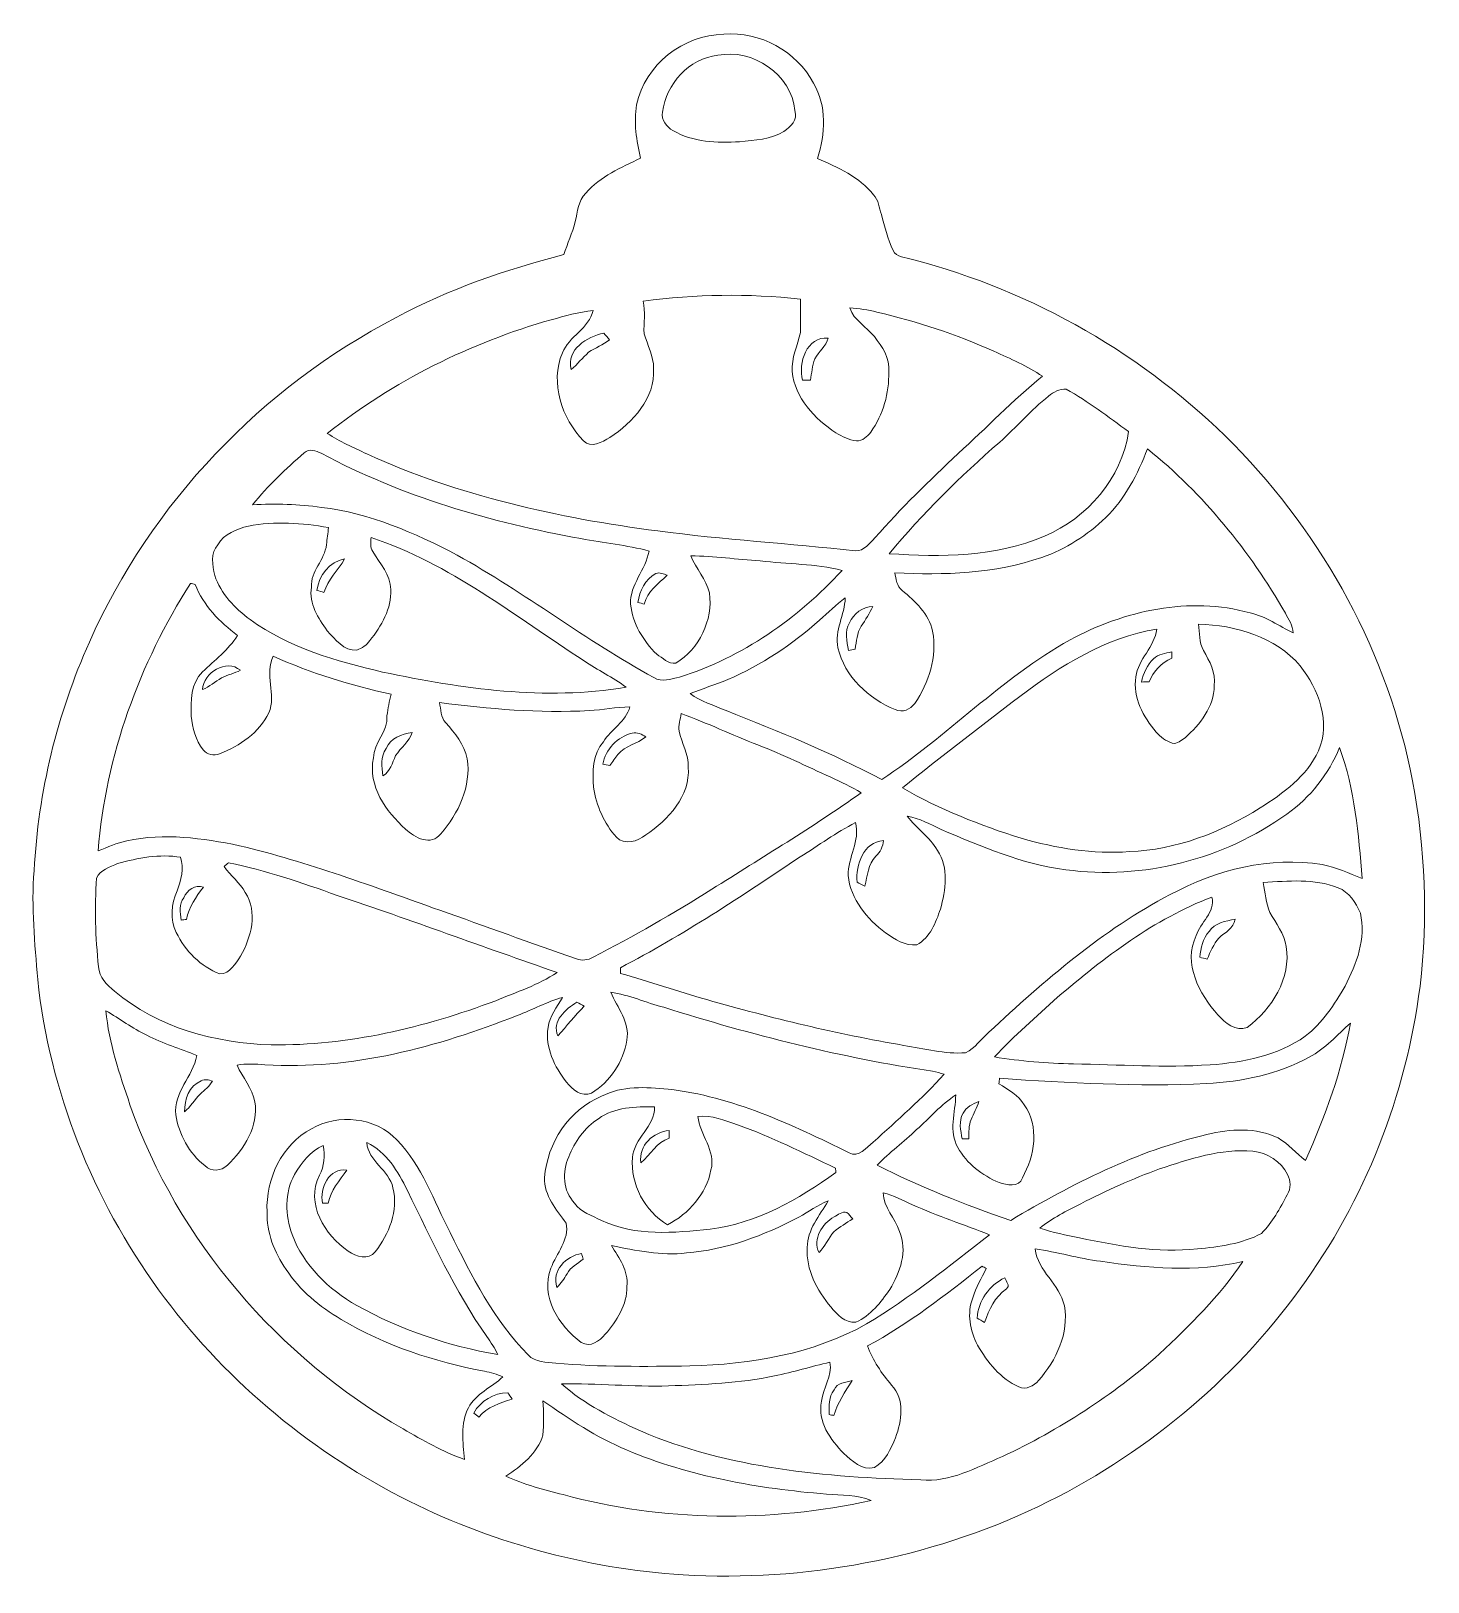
# Model space of a CAD drawing. Header units: centimetres. Extents: x -14.5 to 14.5, y -16.2 to 16.1.
import ezdxf

# ---------------------------------------------------------------- set-up
doc = ezdxf.new("R2010")
doc.units = ezdxf.units.CM
doc.header["$MEASUREMENT"] = 0
doc.layers.add('Layer 1', color=7, linetype='Continuous')

msp = doc.modelspace()

# ---------------------------------------------------------------- linework, layer by layer
at = {"layer": 'Layer 1', "color": 9, "lineweight": 9}
for points, knots in [([(-1.91504, 14.55793), (-1.73901, 15.3859), (-0.94385, 16.01596), (-0.10141, 16.02125), (-0.10141, 16.02125), (0.64859, 16.08933), (1.41377, 15.66776), (1.76408, 15.00207), (1.76408, 15.00207), (2.0396, 14.5297), (2.00996, 13.94727), (1.84345, 13.4428), (1.84345, 13.4428), (2.26784, 13.25335), (2.7134, 13.05897), (3.00903, 12.68256), (3.00903, 12.68256), (3.11239, 12.57285), (3.13039, 12.41551), (3.17131, 12.27757), (3.17131, 12.27757), (3.24222, 12.02533), (3.3036, 11.7671), (3.41367, 11.52792), (3.41367, 11.52792), (3.48211, 11.3734), (3.68389, 11.39175), (3.81724, 11.33707), (3.81724, 11.33707), (6.33255, 10.68831), (8.66194, 9.34387), (10.49039, 7.49955), (10.49039, 7.49955), (12.37069, 5.59067), (13.70666, 3.13675), (14.21184, 0.49972), (14.21184, 0.49972), (14.47713, -0.90292), (14.53181, -2.34755), (14.36636, -3.76571), (14.36636, -3.76571), (14.08131, -6.02773), (13.22054, -8.21671), (11.87292, -10.0568), (11.87292, -10.0568), (10.48051, -11.99038), (8.58433, -13.54507), (6.4405, -14.57906), (6.4405, -14.57906), (4.15132, -15.67232), (1.57957, -16.15104), (-0.94984, -16.00181), (-0.94984, -16.00181), (-2.98819, -15.87516), (-4.99409, -15.31636), (-6.81089, -14.38574), (-6.81089, -14.38574), (-8.79033, -13.36162), (-10.53764, -11.88207), (-11.84962, -10.07902), (-11.84962, -10.07902), (-13.21593, -8.18884), (-14.11621, -5.95188), (-14.36104, -3.62778), (-14.36104, -3.62778), (-14.42172, -2.87495), (-14.50074, -2.1186), (-14.43583, -1.3633), (-14.43583, -1.3633), (-14.35187, 0.27324), (-13.95641, 1.89284), (-13.28825, 3.38863), (-13.28825, 3.38863), (-12.00378, 6.27012), (-9.71108, 8.68452), (-6.91002, 10.13339), (-6.91002, 10.13339), (-5.81606, 10.72817), (-4.62826, 11.12822), (-3.4267, 11.44184), (-3.4267, 11.44184), (-3.35332, 11.67185), (-3.24854, 11.89163), (-3.19316, 12.12693), (-3.19316, 12.12693), (-3.13671, 12.32943), (-3.13213, 12.56473), (-2.96879, 12.71925), (-2.96879, 12.71925), (-2.6714, 13.07273), (-2.2329, 13.24595), (-1.83143, 13.44844), (-1.83143, 13.44844), (-1.9228, 13.81039), (-1.9736, 14.1861), (-1.91504, 14.55793), (-1.91504, 14.55793), (-1.91504, 14.55793), (-1.91504, 14.55793), (-1.91504, 14.55793)], [0, 0, 0, 0, 0.03846154, 0.03846154, 0.03846154, 0.03846154, 0.07692308, 0.07692308, 0.07692308, 0.07692308, 0.11538462, 0.11538462, 0.11538462, 0.11538462, 0.15384615, 0.15384615, 0.15384615, 0.15384615, 0.19230769, 0.19230769, 0.19230769, 0.19230769, 0.23076923, 0.23076923, 0.23076923, 0.23076923, 0.26923077, 0.26923077, 0.26923077, 0.26923077, 0.30769231, 0.30769231, 0.30769231, 0.30769231, 0.34615385, 0.34615385, 0.34615385, 0.34615385, 0.38461538, 0.38461538, 0.38461538, 0.38461538, 0.42307692, 0.42307692, 0.42307692, 0.42307692, 0.46153846, 0.46153846, 0.46153846, 0.46153846, 0.5, 0.5, 0.5, 0.5, 0.53846154, 0.53846154, 0.53846154, 0.53846154, 0.57692308, 0.57692308, 0.57692308, 0.57692308, 0.61538462, 0.61538462, 0.61538462, 0.61538462, 0.65384615, 0.65384615, 0.65384615, 0.65384615, 0.69230769, 0.69230769, 0.69230769, 0.69230769, 0.73076923, 0.73076923, 0.73076923, 0.73076923, 0.76923077, 0.76923077, 0.76923077, 0.76923077, 0.80769231, 0.80769231, 0.80769231, 0.80769231, 0.84615385, 0.84615385, 0.84615385, 0.84615385, 0.88461538, 0.88461538, 0.88461538, 0.88461538, 0.92307692, 0.92307692, 0.92307692, 0.92307692, 1, 1, 1, 1]), ([(-0.22806, 15.58451), (-0.82214, 15.51819), (-1.30438, 14.99043), (-1.37353, 14.40588), (-1.37353, 14.40588), (-1.41198, 14.23655), (-1.2931, 14.0972), (-1.15904, 14.02029), (-1.15904, 14.02029), (-0.74488, 13.77335), (-0.24076, 13.76418), (0.22667, 13.78852), (0.22667, 13.78852), (0.53606, 13.82168), (0.87437, 13.82944), (1.14566, 14.00301), (1.14566, 14.00301), (1.28112, 14.10002), (1.44517, 14.24184), (1.37144, 14.4341), (1.37144, 14.4341), (1.3104, 15.18763), (0.49584, 15.73479), (-0.22806, 15.58451), (-0.22806, 15.58451), (-0.22806, 15.58451), (-0.22806, 15.58451), (-0.22806, 15.58451)], [0, 0, 0, 0, 0.125, 0.125, 0.125, 0.125, 0.25, 0.25, 0.25, 0.25, 0.375, 0.375, 0.375, 0.375, 0.5, 0.5, 0.5, 0.5, 0.625, 0.625, 0.625, 0.625, 0.75, 0.75, 0.75, 0.75, 1, 1, 1, 1]), ([(-1.77746, 10.47311), (-1.72842, 10.25016), (-1.7697, 10.02261), (-1.76053, 9.79754), (-1.76053, 9.79754), (-1.6868, 9.55871), (-1.5598, 9.33046), (-1.56191, 9.07258), (-1.56191, 9.07258), (-1.52628, 8.45558), (-1.99301, 7.95498), (-2.47314, 7.63748), (-2.47314, 7.63748), (-2.62589, 7.54823), (-2.86648, 7.40994), (-3.02171, 7.5701), (-3.02171, 7.5701), (-3.46762, 8.03965), (-3.72021, 8.77413), (-3.45703, 9.39679), (-3.45703, 9.39679), (-3.32192, 9.74568), (-2.89894, 9.90796), (-2.81992, 10.28191), (-2.81992, 10.28191), (-3.11555, 10.24804), (-3.40235, 10.16373), (-3.68916, 10.08753), (-3.68916, 10.08753), (-5.37191, 9.6081), (-6.97282, 8.81611), (-8.34265, 7.72321), (-8.34265, 7.72321), (-8.08548, 7.55317), (-7.80043, 7.43217), (-7.52386, 7.29882), (-7.52386, 7.29882), (-5.61498, 6.42675), (-3.54629, 5.96638), (-1.47336, 5.69685), (-1.47336, 5.69685), (-0.10811, 5.51835), (1.26737, 5.43333), (2.63579, 5.28516), (2.63579, 5.28516), (2.81112, 5.27493), (2.92648, 5.44143), (3.03584, 5.55116), (3.03584, 5.55116), (3.58124, 6.16852), (4.16896, 6.74672), (4.76904, 7.31011), (4.76904, 7.31011), (5.35853, 7.83786), (5.90146, 8.41606), (6.51882, 8.91242), (6.51882, 8.91242), (6.20696, 9.13009), (5.85277, 9.27473), (5.50881, 9.43311), (5.50881, 9.43311), (4.72812, 9.78484), (3.91073, 10.0526), (3.07782, 10.24804), (3.07782, 10.24804), (2.89226, 10.28685), (2.70599, 10.32988), (2.51585, 10.33165), (2.51585, 10.33165), (2.60192, 10.06883), (2.8658, 9.94536), (3.02667, 9.73721), (3.02667, 9.73721), (3.18789, 9.52943), (3.35652, 9.28637), (3.32371, 9.00732), (3.32371, 9.00732), (3.33888, 8.56247), (3.20764, 8.11479), (2.95082, 7.75108), (2.95082, 7.75108), (2.88027, 7.6583), (2.77831, 7.56516), (2.65378, 7.57081), (2.65378, 7.57081), (2.49821, 7.58316), (2.35921, 7.66394), (2.22622, 7.73873), (2.22622, 7.73873), (1.78419, 8.02766), (1.37567, 8.46192), (1.31781, 9.0105), (1.31781, 9.0105), (1.30053, 9.29554), (1.43, 9.55518), (1.49279, 9.82575), (1.49279, 9.82575), (1.49667, 10.05613), (1.48115, 10.28685), (1.49279, 10.51756), (1.49279, 10.51756), (0.40553, 10.63398), (-0.69408, 10.62163), (-1.77746, 10.47311), (-1.77746, 10.47311), (-1.77746, 10.47311), (-1.77746, 10.47311), (-1.77746, 10.47311)], [0, 0, 0, 0, 0.03571429, 0.03571429, 0.03571429, 0.03571429, 0.07142857, 0.07142857, 0.07142857, 0.07142857, 0.10714286, 0.10714286, 0.10714286, 0.10714286, 0.14285714, 0.14285714, 0.14285714, 0.14285714, 0.17857143, 0.17857143, 0.17857143, 0.17857143, 0.21428571, 0.21428571, 0.21428571, 0.21428571, 0.25, 0.25, 0.25, 0.25, 0.28571429, 0.28571429, 0.28571429, 0.28571429, 0.32142857, 0.32142857, 0.32142857, 0.32142857, 0.35714286, 0.35714286, 0.35714286, 0.35714286, 0.39285714, 0.39285714, 0.39285714, 0.39285714, 0.42857143, 0.42857143, 0.42857143, 0.42857143, 0.46428571, 0.46428571, 0.46428571, 0.46428571, 0.5, 0.5, 0.5, 0.5, 0.53571429, 0.53571429, 0.53571429, 0.53571429, 0.57142857, 0.57142857, 0.57142857, 0.57142857, 0.60714286, 0.60714286, 0.60714286, 0.60714286, 0.64285714, 0.64285714, 0.64285714, 0.64285714, 0.67857143, 0.67857143, 0.67857143, 0.67857143, 0.71428571, 0.71428571, 0.71428571, 0.71428571, 0.75, 0.75, 0.75, 0.75, 0.78571429, 0.78571429, 0.78571429, 0.78571429, 0.82142857, 0.82142857, 0.82142857, 0.82142857, 0.85714286, 0.85714286, 0.85714286, 0.85714286, 0.89285714, 0.89285714, 0.89285714, 0.89285714, 0.92857143, 0.92857143, 0.92857143, 0.92857143, 1, 1, 1, 1]), ([(-3.27288, 9.0507), (-3.14483, 9.16289), (-3.03758, 9.2966), (-2.91199, 9.4116), (-2.91199, 9.4116), (-2.77194, 9.50474), (-2.61107, 9.56541), (-2.47772, 9.67019), (-2.47772, 9.67019), (-2.51723, 9.7164), (-2.55639, 9.76262), (-2.5952, 9.80883), (-2.5952, 9.80883), (-2.94798, 9.72946), (-3.3766, 9.48285), (-3.27288, 9.0507), (-3.27288, 9.0507), (-3.27288, 9.0507), (-3.27288, 9.0507), (-3.27288, 9.0507)], [0, 0, 0, 0, 0.16666667, 0.16666667, 0.16666667, 0.16666667, 0.33333333, 0.33333333, 0.33333333, 0.33333333, 0.5, 0.5, 0.5, 0.5, 0.66666667, 0.66666667, 0.66666667, 0.66666667, 1, 1, 1, 1]), ([(1.53019, 8.82846), (1.58557, 8.83023), (1.64096, 8.83164), (1.6967, 8.8334), (1.6967, 8.8334), (1.72774, 8.97945), (1.73233, 9.13361), (1.78807, 9.27331), (1.78807, 9.27331), (1.87591, 9.42148), (2.01525, 9.53825), (2.06782, 9.70723), (2.06782, 9.70723), (1.61415, 9.74498), (1.44411, 9.18653), (1.53019, 8.82846), (1.53019, 8.82846), (1.53019, 8.82846), (1.53019, 8.82846), (1.53019, 8.82846)], [0, 0, 0, 0, 0.16666667, 0.16666667, 0.16666667, 0.16666667, 0.33333333, 0.33333333, 0.33333333, 0.33333333, 0.5, 0.5, 0.5, 0.5, 0.66666667, 0.66666667, 0.66666667, 0.66666667, 1, 1, 1, 1]), ([(6.64793, 8.50108), (6.28034, 8.21286), (5.98048, 7.85127), (5.63158, 7.54294), (5.63158, 7.54294), (4.80749, 6.82998), (4.03244, 6.05845), (3.33147, 5.22413), (3.33147, 5.22413), (4.41309, 5.15393), (5.54938, 5.15005), (6.56256, 5.58996), (6.56256, 5.58996), (7.45332, 5.96814), (8.16735, 6.79046), (8.31022, 7.76166), (8.31022, 7.76166), (7.88724, 8.06893), (7.4692, 8.3882), (7.0127, 8.64431), (7.0127, 8.64431), (6.87195, 8.65701), (6.75377, 8.57974), (6.64793, 8.50108), (6.64793, 8.50108), (6.64793, 8.50108), (6.64793, 8.50108), (6.64793, 8.50108)], [0, 0, 0, 0, 0.125, 0.125, 0.125, 0.125, 0.25, 0.25, 0.25, 0.25, 0.375, 0.375, 0.375, 0.375, 0.5, 0.5, 0.5, 0.5, 0.625, 0.625, 0.625, 0.625, 0.75, 0.75, 0.75, 0.75, 1, 1, 1, 1]), ([(-8.82314, 7.32104), (-9.2052, 6.98696), (-9.57596, 6.63595), (-9.89876, 6.24331), (-9.89876, 6.24331), (-9.42004, 6.262), (-8.93885, 6.25848), (-8.46436, 6.18757), (-8.46436, 6.18757), (-7.46283, 6.06868), (-6.52655, 5.65911), (-5.64179, 5.19415), (-5.64179, 5.19415), (-4.23985, 4.41098), (-2.96561, 3.41967), (-1.55591, 2.64921), (-1.55591, 2.64921), (-1.39081, 2.54477), (-1.19467, 2.61956), (-1.02181, 2.66085), (-1.02181, 2.66085), (0.28135, 3.06831), (1.4367, 3.87582), (2.35463, 4.87665), (2.35463, 4.87665), (1.79971, 5.02093), (1.22009, 5.00329), (0.65459, 5.07525), (0.65459, 5.07525), (0.1727, 5.10207), (-0.30532, 5.18073), (-0.78827, 5.17933), (-0.78827, 5.17933), (-0.68032, 4.91228), (-0.47324, 4.69003), (-0.40163, 4.40816), (-0.40163, 4.40816), (-0.3226, 3.84724), (-0.61329, 3.24082), (-1.10224, 2.95083), (-1.10224, 2.95083), (-1.25253, 2.92261), (-1.37811, 3.06372), (-1.49665, 3.13251), (-1.49665, 3.13251), (-1.77852, 3.41156), (-2.00041, 3.77316), (-2.04063, 4.17462), (-2.04063, 4.17462), (-2.05898, 4.58525), (-1.72207, 4.88652), (-1.6561, 5.27775), (-1.6561, 5.27775), (-2.1186, 5.40934), (-2.60155, 5.44074), (-3.0711, 5.53916), (-3.0711, 5.53916), (-4.93941, 5.87465), (-6.79043, 6.41088), (-8.4693, 7.31152), (-8.4693, 7.31152), (-8.57408, 7.36514), (-8.72859, 7.4177), (-8.82314, 7.32104), (-8.82314, 7.32104), (-8.82314, 7.32104), (-8.82314, 7.32104), (-8.82314, 7.32104)], [0, 0, 0, 0, 0.05555556, 0.05555556, 0.05555556, 0.05555556, 0.11111111, 0.11111111, 0.11111111, 0.11111111, 0.16666667, 0.16666667, 0.16666667, 0.16666667, 0.22222222, 0.22222222, 0.22222222, 0.22222222, 0.27777778, 0.27777778, 0.27777778, 0.27777778, 0.33333333, 0.33333333, 0.33333333, 0.33333333, 0.38888889, 0.38888889, 0.38888889, 0.38888889, 0.44444444, 0.44444444, 0.44444444, 0.44444444, 0.5, 0.5, 0.5, 0.5, 0.55555556, 0.55555556, 0.55555556, 0.55555556, 0.61111111, 0.61111111, 0.61111111, 0.61111111, 0.66666667, 0.66666667, 0.66666667, 0.66666667, 0.72222222, 0.72222222, 0.72222222, 0.72222222, 0.77777778, 0.77777778, 0.77777778, 0.77777778, 0.83333333, 0.83333333, 0.83333333, 0.83333333, 0.88888889, 0.88888889, 0.88888889, 0.88888889, 1, 1, 1, 1]), ([(8.7011, 7.40289), (8.50319, 6.87901), (8.23614, 6.37101), (7.83468, 5.97343), (7.83468, 5.97343), (7.45156, 5.61501), (7.00777, 5.31338), (6.50682, 5.14723), (6.50682, 5.14723), (5.52857, 4.80609), (4.47482, 4.77505), (3.45036, 4.82832), (3.45036, 4.82832), (3.4747, 4.69779), (3.4941, 4.54996), (3.60346, 4.46001), (3.60346, 4.46001), (3.87757, 4.2353), (4.16085, 3.97424), (4.2374, 3.61088), (4.2374, 3.61088), (4.33265, 3.08842), (4.16685, 2.54125), (3.86557, 2.11121), (3.86557, 2.11121), (3.77844, 1.98245), (3.60628, 1.91789), (3.46023, 1.98315), (3.46023, 1.98315), (2.90849, 2.20505), (2.40719, 2.6732), (2.26961, 3.26692), (2.26961, 3.26692), (2.19482, 3.62958), (2.40754, 3.95343), (2.42201, 4.3062), (2.42201, 4.3062), (2.23115, 4.1665), (2.06359, 3.99893), (1.88649, 3.84301), (1.88649, 3.84301), (1.31605, 3.34171), (0.68211, 2.90427), (-0.01921, 2.60792), (-0.01921, 2.60792), (-0.2778, 2.50244), (-0.54344, 2.41672), (-0.80379, 2.31617), (-0.80379, 2.31617), (-0.57872, 2.15319), (-0.30814, 2.07276), (-0.05661, 1.96163), (-0.05661, 1.96163), (1.04159, 1.53089), (2.13626, 1.08498), (3.17801, 0.529), (3.17801, 0.529), (4.53903, 1.42294), (5.66404, 2.63827), (7.09349, 3.43308), (7.09349, 3.43308), (8.22203, 4.04162), (9.57458, 4.34325), (10.83329, 3.99505), (10.83329, 3.99505), (11.16172, 3.92344), (11.43336, 3.71671), (11.73322, 3.57736), (11.73322, 3.57736), (11.72088, 3.728), (11.63727, 3.86029), (11.56848, 3.99082), (11.56848, 3.99082), (10.81988, 5.28058), (9.8695, 6.47014), (8.7011, 7.40289), (8.7011, 7.40289), (8.7011, 7.40289), (8.7011, 7.40289), (8.7011, 7.40289)], [0, 0, 0, 0, 0.04761905, 0.04761905, 0.04761905, 0.04761905, 0.0952381, 0.0952381, 0.0952381, 0.0952381, 0.14285714, 0.14285714, 0.14285714, 0.14285714, 0.19047619, 0.19047619, 0.19047619, 0.19047619, 0.23809524, 0.23809524, 0.23809524, 0.23809524, 0.28571429, 0.28571429, 0.28571429, 0.28571429, 0.33333333, 0.33333333, 0.33333333, 0.33333333, 0.38095238, 0.38095238, 0.38095238, 0.38095238, 0.42857143, 0.42857143, 0.42857143, 0.42857143, 0.47619048, 0.47619048, 0.47619048, 0.47619048, 0.52380952, 0.52380952, 0.52380952, 0.52380952, 0.57142857, 0.57142857, 0.57142857, 0.57142857, 0.61904762, 0.61904762, 0.61904762, 0.61904762, 0.66666667, 0.66666667, 0.66666667, 0.66666667, 0.71428571, 0.71428571, 0.71428571, 0.71428571, 0.76190476, 0.76190476, 0.76190476, 0.76190476, 0.80952381, 0.80952381, 0.80952381, 0.80952381, 0.85714286, 0.85714286, 0.85714286, 0.85714286, 0.9047619, 0.9047619, 0.9047619, 0.9047619, 1, 1, 1, 1]), ([(-9.98413, 5.7981), (-10.22508, 5.73601), (-10.48895, 5.639), (-10.61666, 5.40934), (-10.61666, 5.40934), (-10.78211, 5.23753), (-10.72496, 4.98354), (-10.68404, 4.77399), (-10.68404, 4.77399), (-10.55104, 4.39546), (-10.27023, 4.0836), (-9.94497, 3.85571), (-9.94497, 3.85571), (-9.1364, 3.26727), (-8.15462, 2.98717), (-7.19295, 2.7642), (-7.19295, 2.7642), (-5.53701, 2.41248), (-3.81828, 2.16624), (-2.13271, 2.44776), (-2.13271, 2.44776), (-2.40681, 2.65732), (-2.7229, 2.80302), (-3.00654, 2.99846), (-3.00654, 2.99846), (-4.43564, 3.92309), (-5.79701, 5.02093), (-7.43319, 5.56103), (-7.43319, 5.56103), (-7.44201, 5.46402), (-7.45789, 5.35572), (-7.39968, 5.26929), (-7.39968, 5.26929), (-7.24446, 5.02305), (-7.03173, 4.78951), (-7.02432, 4.48047), (-7.02432, 4.48047), (-7.00104, 4.08043), (-7.22258, 3.71989), (-7.45859, 3.41685), (-7.45859, 3.41685), (-7.52527, 3.32583), (-7.62228, 3.26057), (-7.7267, 3.22035), (-7.7267, 3.22035), (-8.00363, 3.19742), (-8.1772, 3.44754), (-8.34512, 3.62358), (-8.34512, 3.62358), (-8.53174, 3.88322), (-8.7293, 4.18908), (-8.67215, 4.52634), (-8.67215, 4.52634), (-8.6972, 4.86289), (-8.39134, 5.09149), (-8.36135, 5.41322), (-8.36135, 5.41322), (-8.34548, 5.5314), (-8.33066, 5.64852), (-8.3169, 5.7667), (-8.3169, 5.7667), (-8.86582, 5.86372), (-9.43344, 5.90605), (-9.98413, 5.7981), (-9.98413, 5.7981), (-9.98413, 5.7981), (-9.98413, 5.7981), (-9.98413, 5.7981)], [0, 0, 0, 0, 0.05555556, 0.05555556, 0.05555556, 0.05555556, 0.11111111, 0.11111111, 0.11111111, 0.11111111, 0.16666667, 0.16666667, 0.16666667, 0.16666667, 0.22222222, 0.22222222, 0.22222222, 0.22222222, 0.27777778, 0.27777778, 0.27777778, 0.27777778, 0.33333333, 0.33333333, 0.33333333, 0.33333333, 0.38888889, 0.38888889, 0.38888889, 0.38888889, 0.44444444, 0.44444444, 0.44444444, 0.44444444, 0.5, 0.5, 0.5, 0.5, 0.55555556, 0.55555556, 0.55555556, 0.55555556, 0.61111111, 0.61111111, 0.61111111, 0.61111111, 0.66666667, 0.66666667, 0.66666667, 0.66666667, 0.72222222, 0.72222222, 0.72222222, 0.72222222, 0.77777778, 0.77777778, 0.77777778, 0.77777778, 0.83333333, 0.83333333, 0.83333333, 0.83333333, 0.88888889, 0.88888889, 0.88888889, 0.88888889, 1, 1, 1, 1]), ([(-8.5575, 4.45896), (-8.50952, 4.4459), (-8.46119, 4.43249), (-8.4125, 4.41909), (-8.4125, 4.41909), (-8.33383, 4.68861), (-8.11758, 4.877), (-7.98247, 5.11442), (-7.98247, 5.11442), (-8.30561, 5.05868), (-8.52045, 4.77328), (-8.5575, 4.45896), (-8.5575, 4.45896), (-8.5575, 4.45896), (-8.5575, 4.45896), (-8.5575, 4.45896)], [0, 0, 0, 0, 0.2, 0.2, 0.2, 0.2, 0.4, 0.4, 0.4, 0.4, 0.6, 0.6, 0.6, 0.6, 1, 1, 1, 1]), ([(-1.51252, 4.80925), (-1.74077, 4.70166), (-1.8466, 4.44661), (-1.89141, 4.21307), (-1.89141, 4.21307), (-1.84625, 4.20002), (-1.80039, 4.18661), (-1.75453, 4.17356), (-1.75453, 4.17356), (-1.68926, 4.44308), (-1.47195, 4.60148), (-1.27898, 4.7754), (-1.27898, 4.7754), (-1.35377, 4.79691), (-1.43562, 4.84948), (-1.51252, 4.80925), (-1.51252, 4.80925), (-1.51252, 4.80925), (-1.51252, 4.80925), (-1.51252, 4.80925)], [0, 0, 0, 0, 0.16666667, 0.16666667, 0.16666667, 0.16666667, 0.33333333, 0.33333333, 0.33333333, 0.33333333, 0.5, 0.5, 0.5, 0.5, 0.66666667, 0.66666667, 0.66666667, 0.66666667, 1, 1, 1, 1]), ([(-13.10515, -0.95196), (-12.90725, -0.87964), (-12.71569, -0.78686), (-12.5079, -0.74382), (-12.5079, -0.74382), (-11.73461, -0.5759), (-10.9331, -0.68738), (-10.16793, -0.84648), (-10.16793, -0.84648), (-8.74835, -1.18656), (-7.37886, -1.6995), (-6.0055, -2.18739), (-6.0055, -2.18739), (-5.05794, -2.519), (-4.11779, -2.87107), (-3.16705, -3.19457), (-3.16705, -3.19457), (-3.0524, -3.24149), (-2.9261, -3.22879), (-2.81992, -3.16211), (-2.81992, -3.16211), (-1.97396, -2.73384), (-1.15516, -2.25265), (-0.34977, -1.75206), (-0.34977, -1.75206), (0.68775, -1.09201), (1.74467, -0.45913), (2.74868, 0.25172), (2.74868, 0.25172), (2.55218, 0.38295), (2.33311, 0.47432), (2.12179, 0.57769), (2.12179, 0.57769), (1.61767, 0.80452), (1.12273, 1.05217), (0.60555, 1.24796), (0.60555, 1.24796), (0.07251, 1.46139), (-0.44996, 1.70234), (-0.9883, 1.90131), (-0.9883, 1.90131), (-1.00593, 1.7803), (-1.04756, 1.6593), (-1.0331, 1.53618), (-1.0331, 1.53618), (-0.97136, 1.28642), (-0.8366, 1.05182), (-0.84154, 0.78759), (-0.84154, 0.78759), (-0.79709, 0.18293), (-1.25923, -0.30885), (-1.72631, -0.62246), (-1.72631, -0.62246), (-1.88682, -0.75899), (-2.16975, -0.83836), (-2.33591, -0.67044), (-2.33591, -0.67044), (-2.58955, -0.37975), (-2.75536, -0.01357), (-2.81075, 0.36814), (-2.81075, 0.36814), (-2.83403, 0.68987), (-2.83156, 1.05782), (-2.60578, 1.31534), (-2.60578, 1.31534), (-2.43998, 1.57181), (-2.14011, 1.73233), (-2.05404, 2.03924), (-2.05404, 2.03924), (-2.33838, 2.04242), (-2.61742, 1.97257), (-2.9007, 1.96199), (-2.9007, 1.96199), (-3.94034, 1.90942), (-4.98103, 1.99268), (-6.01079, 2.13167), (-6.01079, 2.13167), (-5.98045, 1.9888), (-5.99351, 1.82123), (-5.88309, 1.71081), (-5.88309, 1.71081), (-5.68483, 1.49561), (-5.49609, 1.25537), (-5.43365, 0.96257), (-5.43365, 0.96257), (-5.3518, 0.38895), (-5.61462, -0.1755), (-5.98469, -0.59812), (-5.98469, -0.59812), (-6.17907, -0.85847), (-6.53079, -0.68173), (-6.71529, -0.5004), (-6.71529, -0.5004), (-7.12416, -0.13105), (-7.50622, 0.39601), (-7.38416, 0.97809), (-7.38416, 0.97809), (-7.3711, 1.29947), (-7.07865, 1.52913), (-7.10264, 1.85651), (-7.10264, 1.85651), (-7.08606, 2.00714), (-7.05184, 2.15495), (-7.01762, 2.30206), (-7.01762, 2.30206), (-7.85688, 2.48868), (-8.68238, 2.73916), (-9.46696, 3.093), (-9.46696, 3.093), (-9.65393, 2.72153), (-9.39605, 2.29501), (-9.55621, 1.91542), (-9.55621, 1.91542), (-9.76082, 1.5055), (-10.15981, 1.22397), (-10.58032, 1.06699), (-10.58032, 1.06699), (-10.69815, 1.01901), (-10.84208, 1.049), (-10.92463, 1.14742), (-10.92463, 1.14742), (-11.07809, 1.34639), (-11.14336, 1.60497), (-11.17511, 1.8498), (-11.17511, 1.8498), (-11.17793, 2.16483), (-11.18181, 2.52925), (-10.93804, 2.76774), (-10.93804, 2.76774), (-10.68298, 3.00975), (-10.39758, 3.22318), (-10.20708, 3.52551), (-10.20708, 3.52551), (-10.58244, 3.80067), (-10.9197, 4.14569), (-11.08868, 4.58701), (-11.08868, 4.58701), (-11.11337, 4.59195), (-11.16241, 4.60218), (-11.1871, 4.60711), (-11.1871, 4.60711), (-12.24755, 2.93884), (-12.95028, 1.02536), (-13.10515, -0.95196), (-13.10515, -0.95196), (-13.10515, -0.95196), (-13.10515, -0.95196), (-13.10515, -0.95196)], [0, 0, 0, 0, 0.02631579, 0.02631579, 0.02631579, 0.02631579, 0.05263158, 0.05263158, 0.05263158, 0.05263158, 0.07894737, 0.07894737, 0.07894737, 0.07894737, 0.10526316, 0.10526316, 0.10526316, 0.10526316, 0.13157895, 0.13157895, 0.13157895, 0.13157895, 0.15789474, 0.15789474, 0.15789474, 0.15789474, 0.18421053, 0.18421053, 0.18421053, 0.18421053, 0.21052632, 0.21052632, 0.21052632, 0.21052632, 0.23684211, 0.23684211, 0.23684211, 0.23684211, 0.26315789, 0.26315789, 0.26315789, 0.26315789, 0.28947368, 0.28947368, 0.28947368, 0.28947368, 0.31578947, 0.31578947, 0.31578947, 0.31578947, 0.34210526, 0.34210526, 0.34210526, 0.34210526, 0.36842105, 0.36842105, 0.36842105, 0.36842105, 0.39473684, 0.39473684, 0.39473684, 0.39473684, 0.42105263, 0.42105263, 0.42105263, 0.42105263, 0.44736842, 0.44736842, 0.44736842, 0.44736842, 0.47368421, 0.47368421, 0.47368421, 0.47368421, 0.5, 0.5, 0.5, 0.5, 0.52631579, 0.52631579, 0.52631579, 0.52631579, 0.55263158, 0.55263158, 0.55263158, 0.55263158, 0.57894737, 0.57894737, 0.57894737, 0.57894737, 0.60526316, 0.60526316, 0.60526316, 0.60526316, 0.63157895, 0.63157895, 0.63157895, 0.63157895, 0.65789474, 0.65789474, 0.65789474, 0.65789474, 0.68421053, 0.68421053, 0.68421053, 0.68421053, 0.71052632, 0.71052632, 0.71052632, 0.71052632, 0.73684211, 0.73684211, 0.73684211, 0.73684211, 0.76315789, 0.76315789, 0.76315789, 0.76315789, 0.78947368, 0.78947368, 0.78947368, 0.78947368, 0.81578947, 0.81578947, 0.81578947, 0.81578947, 0.84210526, 0.84210526, 0.84210526, 0.84210526, 0.86842105, 0.86842105, 0.86842105, 0.86842105, 0.89473684, 0.89473684, 0.89473684, 0.89473684, 0.92105263, 0.92105263, 0.92105263, 0.92105263, 0.94736842, 0.94736842, 0.94736842, 0.94736842, 1, 1, 1, 1]), ([(2.50879, 3.7848), (2.39731, 3.61194), (2.45693, 3.40203), (2.48904, 3.214), (2.48904, 3.214), (2.53454, 3.22177), (2.58076, 3.22988), (2.62697, 3.23764), (2.62697, 3.23764), (2.65802, 3.40027), (2.6619, 3.57525), (2.75432, 3.71777), (2.75432, 3.71777), (2.83864, 3.85077), (2.92648, 3.982), (2.99562, 4.12417), (2.99562, 4.12417), (2.77443, 4.11923), (2.59699, 3.982), (2.50879, 3.7848), (2.50879, 3.7848), (2.50879, 3.7848), (2.50879, 3.7848), (2.50879, 3.7848)], [0, 0, 0, 0, 0.14285714, 0.14285714, 0.14285714, 0.14285714, 0.28571429, 0.28571429, 0.28571429, 0.28571429, 0.42857143, 0.42857143, 0.42857143, 0.42857143, 0.57142857, 0.57142857, 0.57142857, 0.57142857, 0.71428571, 0.71428571, 0.71428571, 0.71428571, 1, 1, 1, 1]), ([(9.76014, 3.76116), (9.78977, 3.57842), (9.7686, 3.37593), (9.86738, 3.21153), (9.86738, 3.21153), (9.9898, 2.98893), (10.1302, 2.74693), (10.0914, 2.48199), (10.0914, 2.48199), (10.08364, 2.04524), (9.8, 1.6713), (9.48215, 1.3986), (9.48215, 1.3986), (9.40383, 1.34815), (9.31705, 1.26596), (9.21686, 1.28465), (9.21686, 1.28465), (9.08739, 1.33192), (8.96956, 1.4106), (8.88243, 1.5175), (8.88243, 1.5175), (8.61361, 1.82828), (8.39454, 2.23856), (8.46121, 2.6619), (8.46121, 2.6619), (8.50249, 3.03691), (8.85526, 3.28174), (8.89689, 3.65709), (8.89689, 3.65709), (7.83009, 3.48635), (6.89805, 2.8898), (6.04609, 2.25832), (6.04609, 2.25832), (5.22941, 1.63037), (4.4092, 1.00596), (3.60946, 0.35649), (3.60946, 0.35649), (4.3838, -0.09083), (5.22306, -0.4235), (6.07502, -0.6909), (6.07502, -0.6909), (6.80527, -0.89904), (7.56657, -1.0271), (8.32821, -0.96783), (8.32821, -0.96783), (9.298, -0.9322), (10.22969, -0.57272), (11.04319, -0.05802), (11.04319, -0.05802), (11.52297, 0.2429), (12.01474, 0.59744), (12.25675, 1.12837), (12.25675, 1.12837), (12.52168, 1.72245), (12.25534, 2.41143), (11.87857, 2.89156), (11.87857, 2.89156), (11.35716, 3.4994), (10.53554, 3.73717), (9.76014, 3.76116), (9.76014, 3.76116), (9.76014, 3.76116), (9.76014, 3.76116), (9.76014, 3.76116)], [0, 0, 0, 0, 0.05882353, 0.05882353, 0.05882353, 0.05882353, 0.11764706, 0.11764706, 0.11764706, 0.11764706, 0.17647059, 0.17647059, 0.17647059, 0.17647059, 0.23529412, 0.23529412, 0.23529412, 0.23529412, 0.29411765, 0.29411765, 0.29411765, 0.29411765, 0.35294118, 0.35294118, 0.35294118, 0.35294118, 0.41176471, 0.41176471, 0.41176471, 0.41176471, 0.47058824, 0.47058824, 0.47058824, 0.47058824, 0.52941176, 0.52941176, 0.52941176, 0.52941176, 0.58823529, 0.58823529, 0.58823529, 0.58823529, 0.64705882, 0.64705882, 0.64705882, 0.64705882, 0.70588235, 0.70588235, 0.70588235, 0.70588235, 0.76470588, 0.76470588, 0.76470588, 0.76470588, 0.82352941, 0.82352941, 0.82352941, 0.82352941, 0.88235294, 0.88235294, 0.88235294, 0.88235294, 1, 1, 1, 1]), ([(-10.93804, 2.39909), (-10.79375, 2.46118), (-10.67346, 2.56418), (-10.5387, 2.64286), (-10.5387, 2.64286), (-10.41311, 2.70565), (-10.27482, 2.73846), (-10.14888, 2.8009), (-10.14888, 2.8009), (-10.44486, 3.0482), (-10.91017, 2.74904), (-10.93804, 2.39909), (-10.93804, 2.39909), (-10.93804, 2.39909), (-10.93804, 2.39909), (-10.93804, 2.39909)], [0, 0, 0, 0, 0.2, 0.2, 0.2, 0.2, 0.4, 0.4, 0.4, 0.4, 0.6, 0.6, 0.6, 0.6, 1, 1, 1, 1]), ([(8.82739, 3.04079), (8.70145, 2.90673), (8.6129, 2.73775), (8.57763, 2.55677), (8.57763, 2.55677), (8.62949, 2.55783), (8.6817, 2.55889), (8.73426, 2.55995), (8.73426, 2.55995), (8.8288, 2.77832), (8.98438, 2.95824), (9.20557, 3.05067), (9.20557, 3.05067), (9.20592, 3.08383), (9.20592, 3.1498), (9.20628, 3.18296), (9.20628, 3.18296), (9.07434, 3.15615), (8.93111, 3.13251), (8.82739, 3.04079), (8.82739, 3.04079), (8.82739, 3.04079), (8.82739, 3.04079), (8.82739, 3.04079)], [0, 0, 0, 0, 0.14285714, 0.14285714, 0.14285714, 0.14285714, 0.28571429, 0.28571429, 0.28571429, 0.28571429, 0.42857143, 0.42857143, 0.42857143, 0.42857143, 0.57142857, 0.57142857, 0.57142857, 0.57142857, 0.71428571, 0.71428571, 0.71428571, 0.71428571, 1, 1, 1, 1]), ([(-7.12098, 1.17423), (-7.23811, 1.00349), (-7.2113, 0.79711), (-7.18801, 0.6045), (-7.18801, 0.6045), (-7.03561, 0.69657), (-6.99363, 0.87719), (-6.92343, 1.02712), (-6.92343, 1.02712), (-6.81371, 1.19011), (-6.64368, 1.31534), (-6.58018, 1.50726), (-6.58018, 1.50726), (-6.79537, 1.48398), (-7.02961, 1.38484), (-7.12098, 1.17423), (-7.12098, 1.17423), (-7.12098, 1.17423), (-7.12098, 1.17423), (-7.12098, 1.17423)], [0, 0, 0, 0, 0.16666667, 0.16666667, 0.16666667, 0.16666667, 0.33333333, 0.33333333, 0.33333333, 0.33333333, 0.5, 0.5, 0.5, 0.5, 0.66666667, 0.66666667, 0.66666667, 0.66666667, 1, 1, 1, 1]), ([(-2.00641, 1.49598), (-2.31227, 1.41871), (-2.56345, 1.15765), (-2.61919, 0.8458), (-2.61919, 0.8458), (-2.5705, 0.83768), (-2.52147, 0.82957), (-2.47243, 0.8211), (-2.47243, 0.8211), (-2.41634, 0.89766), (-2.36272, 0.97632), (-2.30239, 1.0497), (-2.30239, 1.0497), (-2.15599, 1.23703), (-1.89811, 1.26772), (-1.72137, 1.41836), (-1.72137, 1.41836), (-1.80956, 1.46069), (-1.9034, 1.52736), (-2.00641, 1.49598), (-2.00641, 1.49598), (-2.00641, 1.49598), (-2.00641, 1.49598), (-2.00641, 1.49598)], [0, 0, 0, 0, 0.14285714, 0.14285714, 0.14285714, 0.14285714, 0.28571429, 0.28571429, 0.28571429, 0.28571429, 0.42857143, 0.42857143, 0.42857143, 0.42857143, 0.57142857, 0.57142857, 0.57142857, 0.57142857, 0.71428571, 0.71428571, 0.71428571, 0.71428571, 1, 1, 1, 1]), ([(12.69313, 1.19469), (12.46735, 0.64119), (12.08953, 0.15576), (11.59776, -0.18714), (11.59776, -0.18714), (10.28754, -1.13082), (8.60655, -1.56368), (7.00424, -1.34531), (7.00424, -1.34531), (6.0976, -1.23383), (5.25199, -0.86271), (4.41802, -0.50958), (4.41802, -0.50958), (4.18695, -0.40586), (3.964, -0.27251), (3.71106, -0.23159), (3.71106, -0.23159), (3.90226, -0.48418), (4.17884, -0.66374), (4.33689, -0.94455), (4.33689, -0.94455), (4.58489, -1.30297), (4.50269, -1.77076), (4.40003, -2.1641), (4.40003, -2.1641), (4.30125, -2.44421), (4.18731, -2.75748), (3.9072, -2.90494), (3.9072, -2.90494), (3.66167, -2.93316), (3.45106, -2.78923), (3.25844, -2.66011), (3.25844, -2.66011), (2.87709, -2.36977), (2.52608, -1.96161), (2.48269, -1.4656), (2.48269, -1.4656), (2.47739, -1.09025), (2.73316, -0.74523), (2.63544, -0.36423), (2.63544, -0.36423), (2.23362, -0.57272), (1.86532, -0.83836), (1.48362, -1.08037), (1.48362, -1.08037), (0.26724, -1.89246), (-0.95196, -2.70985), (-2.25265, -3.38189), (-2.25265, -3.38189), (-2.2523, -3.42211), (-2.25195, -3.46233), (-2.25124, -3.50325), (-2.25124, -3.50325), (-1.64517, -3.65812), (-1.06026, -3.8846), (-0.45525, -4.04511), (-0.45525, -4.04511), (0.89166, -4.43035), (2.25585, -4.75878), (3.63697, -4.99726), (3.63697, -4.99726), (4.06278, -5.06253), (4.48964, -5.18176), (4.92355, -5.15037), (4.92355, -5.15037), (5.12076, -5.05547), (5.24529, -4.86321), (5.40792, -4.72315), (5.40792, -4.72315), (6.56185, -3.64648), (7.77012, -2.59696), (9.17594, -1.85966), (9.17594, -1.85966), (10.13585, -1.3513), (11.24815, -1.05497), (12.33506, -1.23983), (12.33506, -1.23983), (12.6254, -1.28745), (12.88857, -1.42468), (13.16197, -1.52593), (13.16197, -1.52593), (13.09248, -0.60941), (13.0131, 0.32651), (12.69313, 1.19469), (12.69313, 1.19469), (12.69313, 1.19469), (12.69313, 1.19469), (12.69313, 1.19469)], [0, 0, 0, 0, 0.04347826, 0.04347826, 0.04347826, 0.04347826, 0.08695652, 0.08695652, 0.08695652, 0.08695652, 0.13043478, 0.13043478, 0.13043478, 0.13043478, 0.17391304, 0.17391304, 0.17391304, 0.17391304, 0.2173913, 0.2173913, 0.2173913, 0.2173913, 0.26086957, 0.26086957, 0.26086957, 0.26086957, 0.30434783, 0.30434783, 0.30434783, 0.30434783, 0.34782609, 0.34782609, 0.34782609, 0.34782609, 0.39130435, 0.39130435, 0.39130435, 0.39130435, 0.43478261, 0.43478261, 0.43478261, 0.43478261, 0.47826087, 0.47826087, 0.47826087, 0.47826087, 0.52173913, 0.52173913, 0.52173913, 0.52173913, 0.56521739, 0.56521739, 0.56521739, 0.56521739, 0.60869565, 0.60869565, 0.60869565, 0.60869565, 0.65217391, 0.65217391, 0.65217391, 0.65217391, 0.69565217, 0.69565217, 0.69565217, 0.69565217, 0.73913043, 0.73913043, 0.73913043, 0.73913043, 0.7826087, 0.7826087, 0.7826087, 0.7826087, 0.82608696, 0.82608696, 0.82608696, 0.82608696, 0.86956522, 0.86956522, 0.86956522, 0.86956522, 0.91304348, 0.91304348, 0.91304348, 0.91304348, 1, 1, 1, 1]), ([(2.66578, -1.60319), (2.71869, -1.63035), (2.77161, -1.65822), (2.82523, -1.68609), (2.82523, -1.68609), (2.8912, -1.47548), (2.88556, -1.22677), (3.0556, -1.06555), (3.0556, -1.06555), (3.14732, -0.97842), (3.20482, -0.86447), (3.21752, -0.73818), (3.21752, -0.73818), (2.79595, -0.76781), (2.64002, -1.24441), (2.66578, -1.60319), (2.66578, -1.60319), (2.66578, -1.60319), (2.66578, -1.60319), (2.66578, -1.60319)], [0, 0, 0, 0, 0.16666667, 0.16666667, 0.16666667, 0.16666667, 0.33333333, 0.33333333, 0.33333333, 0.33333333, 0.5, 0.5, 0.5, 0.5, 0.66666667, 0.66666667, 0.66666667, 0.66666667, 1, 1, 1, 1]), ([(-12.70087, -1.21831), (-12.85821, -1.29027), (-13.06353, -1.34883), (-13.13831, -1.51923), (-13.13831, -1.51923), (-13.18241, -2.13235), (-13.16266, -2.75042), (-13.09739, -3.36178), (-13.09739, -3.36178), (-13.09069, -3.58262), (-12.921, -3.73714), (-12.76578, -3.86908), (-12.76578, -3.86908), (-11.86831, -4.63531), (-10.66887, -4.94611), (-9.51035, -4.98562), (-9.51035, -4.98562), (-7.9105, -5.0089), (-6.33217, -4.62755), (-4.84239, -4.06769), (-4.84239, -4.06769), (-4.4113, -3.88672), (-3.95833, -3.74384), (-3.56745, -3.48067), (-3.56745, -3.48067), (-5.09286, -2.95433), (-6.60593, -2.39376), (-8.13487, -1.87871), (-8.13487, -1.87871), (-8.87641, -1.61412), (-9.62394, -1.36012), (-10.39582, -1.19926), (-10.39582, -1.19926), (-10.42616, -1.22466), (-10.45615, -1.25006), (-10.48613, -1.27581), (-10.48613, -1.27581), (-10.35701, -1.4716), (-10.16016, -1.61271), (-10.04728, -1.82085), (-10.04728, -1.82085), (-9.78763, -2.22654), (-9.92063, -2.74971), (-10.1457, -3.13918), (-10.1457, -3.13918), (-10.24413, -3.29546), (-10.36725, -3.50395), (-10.57503, -3.51101), (-10.57503, -3.51101), (-10.9779, -3.35931), (-11.29435, -3.03264), (-11.48202, -2.65094), (-11.48202, -2.65094), (-11.61678, -2.38141), (-11.58398, -2.05439), (-11.46685, -1.78416), (-11.46685, -1.78416), (-11.37548, -1.56861), (-11.31975, -1.31179), (-11.39171, -1.08566), (-11.39171, -1.08566), (-11.82563, -1.01228), (-12.28177, -1.09907), (-12.70087, -1.21831), (-12.70087, -1.21831), (-12.70087, -1.21831), (-12.70087, -1.21831), (-12.70087, -1.21831)], [0, 0, 0, 0, 0.05555556, 0.05555556, 0.05555556, 0.05555556, 0.11111111, 0.11111111, 0.11111111, 0.11111111, 0.16666667, 0.16666667, 0.16666667, 0.16666667, 0.22222222, 0.22222222, 0.22222222, 0.22222222, 0.27777778, 0.27777778, 0.27777778, 0.27777778, 0.33333333, 0.33333333, 0.33333333, 0.33333333, 0.38888889, 0.38888889, 0.38888889, 0.38888889, 0.44444444, 0.44444444, 0.44444444, 0.44444444, 0.5, 0.5, 0.5, 0.5, 0.55555556, 0.55555556, 0.55555556, 0.55555556, 0.61111111, 0.61111111, 0.61111111, 0.61111111, 0.66666667, 0.66666667, 0.66666667, 0.66666667, 0.72222222, 0.72222222, 0.72222222, 0.72222222, 0.77777778, 0.77777778, 0.77777778, 0.77777778, 0.83333333, 0.83333333, 0.83333333, 0.83333333, 0.88888889, 0.88888889, 0.88888889, 0.88888889, 1, 1, 1, 1]), ([(11.10704, -1.61342), (11.14479, -1.82191), (11.16949, -2.03499), (11.24427, -2.23431), (11.24427, -2.23431), (11.38045, -2.45691), (11.54061, -2.6781), (11.58717, -2.94021), (11.58717, -2.94021), (11.68842, -3.60238), (11.29155, -4.24232), (10.77473, -4.62226), (10.77473, -4.62226), (10.53907, -4.71504), (10.31576, -4.52665), (10.16336, -4.36297), (10.16336, -4.36297), (9.77884, -3.93081), (9.43629, -3.28735), (9.71463, -2.71585), (9.71463, -2.71585), (9.80388, -2.43363), (10.11362, -2.2403), (10.04271, -1.91222), (10.04271, -1.91222), (8.8408, -2.3733), (7.80257, -3.16458), (6.83385, -3.99678), (6.83385, -3.99678), (6.38899, -4.40212), (5.93074, -4.79583), (5.52116, -5.2375), (5.52116, -5.2375), (6.06444, -5.32464), (6.61371, -5.36979), (7.16405, -5.38179), (7.16405, -5.38179), (8.10949, -5.39731), (9.05635, -5.46046), (10.00179, -5.40154), (10.00179, -5.40154), (10.69218, -5.34933), (11.40726, -5.21422), (11.98264, -4.8057), (11.98264, -4.8057), (12.33577, -4.53054), (12.59153, -4.14989), (12.80743, -3.76254), (12.80743, -3.76254), (13.05473, -3.30393), (13.24452, -2.77123), (13.12846, -2.24524), (13.12846, -2.24524), (13.03603, -2.02899), (12.89175, -1.81062), (12.66526, -1.7196), (12.66526, -1.7196), (12.16749, -1.52416), (11.62704, -1.57779), (11.10704, -1.61342), (11.10704, -1.61342), (11.10704, -1.61342), (11.10704, -1.61342), (11.10704, -1.61342)], [0, 0, 0, 0, 0.05882353, 0.05882353, 0.05882353, 0.05882353, 0.11764706, 0.11764706, 0.11764706, 0.11764706, 0.17647059, 0.17647059, 0.17647059, 0.17647059, 0.23529412, 0.23529412, 0.23529412, 0.23529412, 0.29411765, 0.29411765, 0.29411765, 0.29411765, 0.35294118, 0.35294118, 0.35294118, 0.35294118, 0.41176471, 0.41176471, 0.41176471, 0.41176471, 0.47058824, 0.47058824, 0.47058824, 0.47058824, 0.52941176, 0.52941176, 0.52941176, 0.52941176, 0.58823529, 0.58823529, 0.58823529, 0.58823529, 0.64705882, 0.64705882, 0.64705882, 0.64705882, 0.70588235, 0.70588235, 0.70588235, 0.70588235, 0.76470588, 0.76470588, 0.76470588, 0.76470588, 0.82352941, 0.82352941, 0.82352941, 0.82352941, 0.88235294, 0.88235294, 0.88235294, 0.88235294, 1, 1, 1, 1]), ([(-11.32398, -1.92704), (-11.44004, -2.06003), (-11.39277, -2.23501), (-11.38042, -2.39235), (-11.38042, -2.39235), (-11.35291, -2.38918), (-11.29823, -2.38283), (-11.27106, -2.37965), (-11.27106, -2.37965), (-11.21815, -2.12177), (-11.07527, -1.9101), (-10.91687, -1.70726), (-10.91687, -1.70726), (-11.09079, -1.64199), (-11.25871, -1.7697), (-11.32398, -1.92704), (-11.32398, -1.92704), (-11.32398, -1.92704), (-11.32398, -1.92704), (-11.32398, -1.92704)], [0, 0, 0, 0, 0.16666667, 0.16666667, 0.16666667, 0.16666667, 0.33333333, 0.33333333, 0.33333333, 0.33333333, 0.5, 0.5, 0.5, 0.5, 0.66666667, 0.66666667, 0.66666667, 0.66666667, 1, 1, 1, 1]), ([(9.98345, -2.63189), (9.84445, -2.7737), (9.81976, -2.97761), (9.78801, -3.16317), (9.78801, -3.16317), (9.8381, -3.17658), (9.88925, -3.18998), (9.94041, -3.20339), (9.94041, -3.20339), (10.01202, -3.0524), (10.07729, -2.89365), (10.18559, -2.76488), (10.18559, -2.76488), (10.31259, -2.6467), (10.49709, -2.56556), (10.52143, -2.37401), (10.52143, -2.37401), (10.32952, -2.4114), (10.09634, -2.45056), (9.98345, -2.63189), (9.98345, -2.63189), (9.98345, -2.63189), (9.98345, -2.63189), (9.98345, -2.63189)], [0, 0, 0, 0, 0.14285714, 0.14285714, 0.14285714, 0.14285714, 0.28571429, 0.28571429, 0.28571429, 0.28571429, 0.42857143, 0.42857143, 0.42857143, 0.42857143, 0.57142857, 0.57142857, 0.57142857, 0.57142857, 0.71428571, 0.71428571, 0.71428571, 0.71428571, 1, 1, 1, 1]), ([(-2.45338, -3.89307), (-2.31227, -4.21339), (-2.05192, -4.51501), (-2.11718, -4.88861), (-2.11718, -4.88861), (-2.18986, -5.33452), (-2.46643, -5.75362), (-2.85308, -5.98786), (-2.85308, -5.98786), (-3.06616, -6.08346), (-3.24819, -5.90884), (-3.37131, -5.76138), (-3.37131, -5.76138), (-3.62143, -5.44247), (-3.8211, -5.04206), (-3.75548, -4.62438), (-3.75548, -4.62438), (-3.7195, -4.38872), (-3.56851, -4.19963), (-3.45492, -3.99784), (-3.45492, -3.99784), (-3.78053, -4.09133), (-4.07828, -4.25713), (-4.39542, -4.37426), (-4.39542, -4.37426), (-6.05665, -5.03113), (-7.83712, -5.5162), (-9.63911, -5.39802), (-9.63911, -5.39802), (-9.83243, -5.3899), (-10.02787, -5.36768), (-10.21943, -5.4079), (-10.21943, -5.4079), (-10.10584, -5.66578), (-9.90299, -5.88556), (-9.84725, -6.16743), (-9.84725, -6.16743), (-9.76611, -6.6786), (-10.07021, -7.14709), (-10.41875, -7.48823), (-10.41875, -7.48823), (-10.54998, -7.61276), (-10.75354, -7.62722), (-10.89006, -7.49634), (-10.89006, -7.49634), (-11.21885, -7.24516), (-11.42558, -6.8437), (-11.49366, -6.44012), (-11.49366, -6.44012), (-11.54482, -5.97269), (-11.13207, -5.64461), (-11.05657, -5.20611), (-11.05657, -5.20611), (-11.40159, -5.06323), (-11.76354, -4.9588), (-12.0955, -4.78524), (-12.0955, -4.78524), (-12.39219, -4.63919), (-12.65924, -4.44233), (-12.94464, -4.27724), (-12.94464, -4.27724), (-12.88361, -4.94998), (-12.66065, -5.59416), (-12.44475, -6.22987), (-12.44475, -6.22987), (-11.4471, -9.06373), (-9.36359, -11.4732), (-6.76856, -12.96863), (-6.76856, -12.96863), (-6.35828, -13.20675), (-5.942, -13.44241), (-5.49433, -13.60363), (-5.49433, -13.60363), (-5.52149, -13.24697), (-5.5797, -12.86033), (-5.41178, -12.52836), (-5.41178, -12.52836), (-5.25091, -12.24014), (-4.93165, -12.10362), (-4.69564, -11.88913), (-4.69564, -11.88913), (-4.81523, -11.83021), (-4.9454, -11.79458), (-5.07628, -11.7713), (-5.07628, -11.7713), (-6.11592, -11.57233), (-7.1425, -11.23966), (-8.05338, -10.69215), (-8.05338, -10.69215), (-8.50281, -10.43145), (-8.91345, -10.08961), (-9.20096, -9.65321), (-9.20096, -9.65321), (-9.44297, -9.30433), (-9.60877, -8.88486), (-9.59537, -8.45554), (-9.59537, -8.45554), (-9.62465, -7.77398), (-9.28739, -7.05678), (-8.67321, -6.72834), (-8.67321, -6.72834), (-8.1204, -6.41578), (-7.33794, -6.4821), (-6.89979, -6.96259), (-6.89979, -6.96259), (-6.3678, -7.49916), (-6.13144, -8.23152), (-5.79101, -8.88875), (-5.79101, -8.88875), (-5.34087, -9.78693), (-4.88614, -10.7105), (-4.16718, -11.42734), (-4.16718, -11.42734), (-4.02677, -11.59914), (-3.79111, -11.57057), (-3.59532, -11.60267), (-3.59532, -11.60267), (-2.66893, -11.68558), (-1.73654, -11.67146), (-0.80732, -11.66018), (-0.80732, -11.66018), (0.45633, -11.62948), (1.74961, -11.41147), (2.86369, -10.78776), (2.86369, -10.78776), (3.76786, -10.24413), (4.58877, -9.57843), (5.42203, -8.93497), (5.42203, -8.93497), (4.88969, -8.7226), (4.34324, -8.54479), (3.82042, -8.30808), (3.82042, -8.30808), (3.61969, -8.21988), (3.42495, -8.11405), (3.21117, -8.06077), (3.21117, -8.06077), (3.21364, -8.37088), (3.46164, -8.58431), (3.54525, -8.86722), (3.54525, -8.86722), (3.7294, -9.26764), (3.55407, -9.71743), (3.34805, -10.07126), (3.34805, -10.07126), (3.15967, -10.33479), (2.94906, -10.61384), (2.64426, -10.74895), (2.64426, -10.74895), (2.41566, -10.768), (2.2495, -10.59126), (2.11862, -10.4318), (2.11862, -10.4318), (1.83534, -10.08784), (1.59898, -9.65816), (1.63214, -9.19743), (1.63214, -9.19743), (1.62861, -8.8256), (1.89249, -8.53598), (2.06359, -8.22976), (2.06359, -8.22976), (1.8491, -8.31902), (1.6593, -8.45554), (1.4561, -8.56596), (1.4561, -8.56596), (0.73185, -8.95083), (-0.05449, -9.24471), (-0.87717, -9.31103), (-0.87717, -9.31103), (-1.40351, -9.37276), (-1.92633, -9.26376), (-2.43892, -9.15686), (-2.43892, -9.15686), (-2.2837, -9.41686), (-2.07556, -9.68391), (-2.1186, -10.00634), (-2.1186, -10.00634), (-2.10625, -10.387), (-2.33203, -10.72143), (-2.56556, -11.00189), (-2.56556, -11.00189), (-2.68621, -11.14124), (-2.87178, -11.28764), (-3.06545, -11.17123), (-3.06545, -11.17123), (-3.52971, -10.83291), (-3.92764, -10.21273), (-3.69481, -9.62676), (-3.69481, -9.62676), (-3.58192, -9.31914), (-3.30675, -9.03726), (-3.37836, -8.69084), (-3.37836, -8.69084), (-3.58933, -8.40968), (-3.83592, -8.12146), (-3.82921, -7.74611), (-3.82921, -7.74611), (-3.77065, -7.02679), (-3.32439, -6.33147), (-2.64388, -6.05454), (-2.64388, -6.05454), (-2.2202, -5.83017), (-1.72243, -5.8651), (-1.26099, -5.90461), (-1.26099, -5.90461), (0.07639, -6.05842), (1.30758, -6.64156), (2.50209, -7.22823), (2.50209, -7.22823), (2.69541, -7.34041), (2.86333, -7.11358), (3.00303, -7.01056), (3.00303, -7.01056), (3.50257, -6.54913), (4.02115, -6.10428), (4.47447, -5.59663), (4.47447, -5.59663), (4.3965, -5.57194), (4.31819, -5.54724), (4.2374, -5.53384), (4.2374, -5.53384), (2.34052, -5.25267), (0.47573, -4.77923), (-1.35236, -4.20528), (-1.35236, -4.20528), (-1.72172, -4.10897), (-2.07344, -3.94422), (-2.45338, -3.89307), (-2.45338, -3.89307), (-2.45338, -3.89307), (-2.45338, -3.89307), (-2.45338, -3.89307)], [0, 0, 0, 0, 0.01694915, 0.01694915, 0.01694915, 0.01694915, 0.03389831, 0.03389831, 0.03389831, 0.03389831, 0.05084746, 0.05084746, 0.05084746, 0.05084746, 0.06779661, 0.06779661, 0.06779661, 0.06779661, 0.08474576, 0.08474576, 0.08474576, 0.08474576, 0.10169492, 0.10169492, 0.10169492, 0.10169492, 0.11864407, 0.11864407, 0.11864407, 0.11864407, 0.13559322, 0.13559322, 0.13559322, 0.13559322, 0.15254237, 0.15254237, 0.15254237, 0.15254237, 0.16949153, 0.16949153, 0.16949153, 0.16949153, 0.18644068, 0.18644068, 0.18644068, 0.18644068, 0.20338983, 0.20338983, 0.20338983, 0.20338983, 0.22033898, 0.22033898, 0.22033898, 0.22033898, 0.23728814, 0.23728814, 0.23728814, 0.23728814, 0.25423729, 0.25423729, 0.25423729, 0.25423729, 0.27118644, 0.27118644, 0.27118644, 0.27118644, 0.28813559, 0.28813559, 0.28813559, 0.28813559, 0.30508475, 0.30508475, 0.30508475, 0.30508475, 0.3220339, 0.3220339, 0.3220339, 0.3220339, 0.33898305, 0.33898305, 0.33898305, 0.33898305, 0.3559322, 0.3559322, 0.3559322, 0.3559322, 0.37288136, 0.37288136, 0.37288136, 0.37288136, 0.38983051, 0.38983051, 0.38983051, 0.38983051, 0.40677966, 0.40677966, 0.40677966, 0.40677966, 0.42372881, 0.42372881, 0.42372881, 0.42372881, 0.44067797, 0.44067797, 0.44067797, 0.44067797, 0.45762712, 0.45762712, 0.45762712, 0.45762712, 0.47457627, 0.47457627, 0.47457627, 0.47457627, 0.49152542, 0.49152542, 0.49152542, 0.49152542, 0.50847458, 0.50847458, 0.50847458, 0.50847458, 0.52542373, 0.52542373, 0.52542373, 0.52542373, 0.54237288, 0.54237288, 0.54237288, 0.54237288, 0.55932203, 0.55932203, 0.55932203, 0.55932203, 0.57627119, 0.57627119, 0.57627119, 0.57627119, 0.59322034, 0.59322034, 0.59322034, 0.59322034, 0.61016949, 0.61016949, 0.61016949, 0.61016949, 0.62711864, 0.62711864, 0.62711864, 0.62711864, 0.6440678, 0.6440678, 0.6440678, 0.6440678, 0.66101695, 0.66101695, 0.66101695, 0.66101695, 0.6779661, 0.6779661, 0.6779661, 0.6779661, 0.69491525, 0.69491525, 0.69491525, 0.69491525, 0.71186441, 0.71186441, 0.71186441, 0.71186441, 0.72881356, 0.72881356, 0.72881356, 0.72881356, 0.74576271, 0.74576271, 0.74576271, 0.74576271, 0.76271186, 0.76271186, 0.76271186, 0.76271186, 0.77966102, 0.77966102, 0.77966102, 0.77966102, 0.79661017, 0.79661017, 0.79661017, 0.79661017, 0.81355932, 0.81355932, 0.81355932, 0.81355932, 0.83050847, 0.83050847, 0.83050847, 0.83050847, 0.84745763, 0.84745763, 0.84745763, 0.84745763, 0.86440678, 0.86440678, 0.86440678, 0.86440678, 0.88135593, 0.88135593, 0.88135593, 0.88135593, 0.89830508, 0.89830508, 0.89830508, 0.89830508, 0.91525424, 0.91525424, 0.91525424, 0.91525424, 0.93220339, 0.93220339, 0.93220339, 0.93220339, 0.94915254, 0.94915254, 0.94915254, 0.94915254, 0.96610169, 0.96610169, 0.96610169, 0.96610169, 1, 1, 1, 1]), ([(-3.154, -4.10121), (-3.38965, -4.24055), (-3.6881, -4.49314), (-3.54981, -4.80112), (-3.54981, -4.80112), (-3.37025, -4.59192), (-3.20162, -4.37495), (-3.00336, -4.18269), (-3.00336, -4.18269), (-3.05381, -4.15552), (-3.1039, -4.12837), (-3.154, -4.10121), (-3.154, -4.10121), (-3.154, -4.10121), (-3.154, -4.10121), (-3.154, -4.10121)], [0, 0, 0, 0, 0.2, 0.2, 0.2, 0.2, 0.4, 0.4, 0.4, 0.4, 0.6, 0.6, 0.6, 0.6, 1, 1, 1, 1]), ([(12.06448, -5.23891), (11.41467, -5.60192), (10.66819, -5.75009), (9.93124, -5.79172), (9.93124, -5.79172), (8.49649, -5.85416), (7.06068, -5.78325), (5.62946, -5.67953), (5.62946, -5.67953), (5.62417, -5.71693), (5.61959, -5.75468), (5.615, -5.79242), (5.615, -5.79242), (5.80409, -5.91907), (6.02387, -6.02737), (6.13993, -6.2341), (6.13993, -6.2341), (6.46096, -6.67507), (6.35901, -7.30055), (6.10254, -7.74752), (6.10254, -7.74752), (6.02916, -7.96483), (5.77975, -7.89286), (5.61712, -7.84911), (5.61712, -7.84911), (5.26892, -7.69778), (4.94578, -7.45683), (4.76128, -7.11816), (4.76128, -7.11816), (4.56266, -6.78514), (4.71365, -6.38862), (4.71647, -6.02631), (4.71647, -6.02631), (4.41309, -6.22669), (4.17567, -6.50786), (3.90509, -6.74704), (3.90509, -6.74704), (3.64015, -7.00421), (3.33747, -7.21941), (3.08523, -7.48928), (3.08523, -7.48928), (3.97987, -7.93943), (4.91227, -8.30983), (5.85947, -8.63439), (5.85947, -8.63439), (7.13865, -7.87804), (8.47955, -7.18589), (9.93723, -6.85076), (9.93723, -6.85076), (10.42089, -6.73081), (10.95852, -6.69553), (11.41819, -6.92061), (11.41819, -6.92061), (11.62915, -7.04655), (11.79249, -7.23599), (11.98405, -7.38804), (11.98405, -7.38804), (12.39997, -6.4747), (12.74146, -5.52114), (12.92103, -4.53159), (12.92103, -4.53159), (12.64868, -4.78171), (12.39715, -5.0657), (12.06448, -5.23891), (12.06448, -5.23891), (12.06448, -5.23891), (12.06448, -5.23891), (12.06448, -5.23891)], [0, 0, 0, 0, 0.05555556, 0.05555556, 0.05555556, 0.05555556, 0.11111111, 0.11111111, 0.11111111, 0.11111111, 0.16666667, 0.16666667, 0.16666667, 0.16666667, 0.22222222, 0.22222222, 0.22222222, 0.22222222, 0.27777778, 0.27777778, 0.27777778, 0.27777778, 0.33333333, 0.33333333, 0.33333333, 0.33333333, 0.38888889, 0.38888889, 0.38888889, 0.38888889, 0.44444444, 0.44444444, 0.44444444, 0.44444444, 0.5, 0.5, 0.5, 0.5, 0.55555556, 0.55555556, 0.55555556, 0.55555556, 0.61111111, 0.61111111, 0.61111111, 0.61111111, 0.66666667, 0.66666667, 0.66666667, 0.66666667, 0.72222222, 0.72222222, 0.72222222, 0.72222222, 0.77777778, 0.77777778, 0.77777778, 0.77777778, 0.83333333, 0.83333333, 0.83333333, 0.83333333, 0.88888889, 0.88888889, 0.88888889, 0.88888889, 1, 1, 1, 1]), ([(-10.96132, -5.73457), (-11.22203, -5.82946), (-11.30352, -6.12897), (-11.31445, -6.37733), (-11.31445, -6.37733), (-11.18146, -6.27538), (-11.10561, -6.12121), (-10.98284, -6.00938), (-10.98284, -6.00938), (-10.89465, -5.9226), (-10.78776, -5.84993), (-10.73061, -5.73704), (-10.73061, -5.73704), (-10.8054, -5.7201), (-10.89006, -5.68588), (-10.96132, -5.73457), (-10.96132, -5.73457), (-10.96132, -5.73457), (-10.96132, -5.73457), (-10.96132, -5.73457)], [0, 0, 0, 0, 0.16666667, 0.16666667, 0.16666667, 0.16666667, 0.33333333, 0.33333333, 0.33333333, 0.33333333, 0.5, 0.5, 0.5, 0.5, 0.66666667, 0.66666667, 0.66666667, 0.66666667, 1, 1, 1, 1]), ([(-2.70879, -6.52056), (-3.00019, -6.70259), (-3.19668, -7.00316), (-3.32651, -7.31431), (-3.32651, -7.31431), (-3.46127, -7.6244), (-3.45033, -8.02515), (-3.20374, -8.27668), (-3.20374, -8.27668), (-3.07533, -8.47212), (-2.84003, -8.5328), (-2.64388, -8.63616), (-2.64388, -8.63616), (-1.94009, -8.97129), (-1.13505, -8.89475), (-0.38399, -8.81361), (-0.38399, -8.81361), (0.58509, -8.70143), (1.44658, -8.19449), (2.22727, -7.64204), (2.22727, -7.64204), (2.22551, -7.6184), (2.22163, -7.57113), (2.21987, -7.54749), (2.21987, -7.54749), (1.54782, -7.23352), (0.88496, -6.8938), (0.18257, -6.65073), (0.18257, -6.65073), (-0.08518, -6.56324), (-0.354, -6.44118), (-0.64257, -6.47187), (-0.64257, -6.47187), (-0.60306, -6.85781), (-0.26334, -7.18307), (-0.36988, -7.58595), (-0.36988, -7.58595), (-0.46195, -8.08089), (-0.83272, -8.49858), (-1.27263, -8.72506), (-1.27263, -8.72506), (-1.74536, -8.44248), (-2.04522, -7.88157), (-2.00324, -7.33018), (-2.00324, -7.33018), (-1.96514, -6.9266), (-1.54216, -6.68671), (-1.54075, -6.27326), (-1.54075, -6.27326), (-1.93938, -6.26726), (-2.37189, -6.27996), (-2.70879, -6.52056), (-2.70879, -6.52056), (-2.70879, -6.52056), (-2.70879, -6.52056), (-2.70879, -6.52056)], [0, 0, 0, 0, 0.06666667, 0.06666667, 0.06666667, 0.06666667, 0.13333333, 0.13333333, 0.13333333, 0.13333333, 0.2, 0.2, 0.2, 0.2, 0.26666667, 0.26666667, 0.26666667, 0.26666667, 0.33333333, 0.33333333, 0.33333333, 0.33333333, 0.4, 0.4, 0.4, 0.4, 0.46666667, 0.46666667, 0.46666667, 0.46666667, 0.53333333, 0.53333333, 0.53333333, 0.53333333, 0.6, 0.6, 0.6, 0.6, 0.66666667, 0.66666667, 0.66666667, 0.66666667, 0.73333333, 0.73333333, 0.73333333, 0.73333333, 0.8, 0.8, 0.8, 0.8, 0.86666667, 0.86666667, 0.86666667, 0.86666667, 1, 1, 1, 1]), ([(4.86958, -6.40802), (4.7708, -6.57136), (4.82372, -6.76468), (4.84877, -6.94177), (4.84877, -6.94177), (4.88369, -6.94071), (4.95284, -6.93895), (4.98776, -6.93789), (4.98776, -6.93789), (4.99587, -6.80313), (4.98035, -6.66096), (5.03927, -6.53537), (5.03927, -6.53537), (5.09465, -6.41402), (5.15674, -6.29443), (5.19625, -6.16637), (5.19625, -6.16637), (5.06784, -6.21364), (4.93273, -6.2782), (4.86958, -6.40802), (4.86958, -6.40802), (4.86958, -6.40802), (4.86958, -6.40802), (4.86958, -6.40802)], [0, 0, 0, 0, 0.14285714, 0.14285714, 0.14285714, 0.14285714, 0.28571429, 0.28571429, 0.28571429, 0.28571429, 0.42857143, 0.42857143, 0.42857143, 0.42857143, 0.57142857, 0.57142857, 0.57142857, 0.57142857, 0.71428571, 0.71428571, 0.71428571, 0.71428571, 1, 1, 1, 1]), ([(-1.8272, -7.43566), (-1.62083, -7.27268), (-1.5037, -7.01021), (-1.23841, -6.92413), (-1.23841, -6.92413), (-1.23771, -6.87122), (-1.237, -6.81865), (-1.23595, -6.76644), (-1.23595, -6.76644), (-1.56932, -6.79819), (-1.87341, -7.07512), (-1.8272, -7.43566), (-1.8272, -7.43566), (-1.8272, -7.43566), (-1.8272, -7.43566), (-1.8272, -7.43566)], [0, 0, 0, 0, 0.2, 0.2, 0.2, 0.2, 0.4, 0.4, 0.4, 0.4, 0.6, 0.6, 0.6, 0.6, 1, 1, 1, 1]), ([(-7.52245, -7.01797), (-7.49493, -7.40885), (-7.05501, -7.58665), (-6.97917, -7.95954), (-6.97917, -7.95954), (-6.8624, -8.43296), (-7.06031, -8.91874), (-7.34923, -9.2881), (-7.34923, -9.2881), (-7.48646, -9.4673), (-7.75175, -9.38969), (-7.90627, -9.27434), (-7.90627, -9.27434), (-8.3998, -8.94061), (-8.79985, -8.29044), (-8.5067, -7.69672), (-8.5067, -7.69672), (-8.4058, -7.50551), (-8.38781, -7.28891), (-8.43191, -7.07724), (-8.43191, -7.07724), (-8.69966, -7.19401), (-8.87817, -7.44201), (-9.02634, -7.68331), (-9.02634, -7.68331), (-9.23624, -8.06114), (-9.21931, -8.52786), (-9.07573, -8.9258), (-9.07573, -8.9258), (-8.83866, -9.57067), (-8.3169, -10.06844), (-7.73058, -10.40393), (-7.73058, -10.40393), (-6.82253, -10.90876), (-5.82488, -11.2499), (-4.80076, -11.42205), (-4.80076, -11.42205), (-4.8618, -11.29046), (-4.94576, -11.17052), (-5.02513, -11.05128), (-5.02513, -11.05128), (-5.69259, -10.10513), (-6.17025, -9.04538), (-6.67931, -8.01069), (-6.67931, -8.01069), (-6.87369, -7.61734), (-7.10899, -7.21518), (-7.52245, -7.01797), (-7.52245, -7.01797), (-7.52245, -7.01797), (-7.52245, -7.01797), (-7.52245, -7.01797)], [0, 0, 0, 0, 0.07142857, 0.07142857, 0.07142857, 0.07142857, 0.14285714, 0.14285714, 0.14285714, 0.14285714, 0.21428571, 0.21428571, 0.21428571, 0.21428571, 0.28571429, 0.28571429, 0.28571429, 0.28571429, 0.35714286, 0.35714286, 0.35714286, 0.35714286, 0.42857143, 0.42857143, 0.42857143, 0.42857143, 0.5, 0.5, 0.5, 0.5, 0.57142857, 0.57142857, 0.57142857, 0.57142857, 0.64285714, 0.64285714, 0.64285714, 0.64285714, 0.71428571, 0.71428571, 0.71428571, 0.71428571, 0.78571429, 0.78571429, 0.78571429, 0.78571429, 0.85714286, 0.85714286, 0.85714286, 0.85714286, 1, 1, 1, 1]), ([(8.95334, -7.56513), (8.39171, -7.76798), (7.84597, -8.01281), (7.31574, -8.28726), (7.31574, -8.28726), (7.02329, -8.44107), (6.72131, -8.58431), (6.46237, -8.79315), (6.46237, -8.79315), (6.73154, -8.89016), (7.01412, -8.93744), (7.29281, -8.99846), (7.29281, -8.99846), (8.09538, -9.16498), (8.91629, -9.31667), (9.73862, -9.22742), (9.73862, -9.22742), (10.1937, -9.18014), (10.66466, -9.1251), (11.07353, -8.90532), (11.07353, -8.90532), (11.30107, -8.67497), (11.45594, -8.38428), (11.60693, -8.10028), (11.60693, -8.10028), (11.68595, -7.97434), (11.68348, -7.80678), (11.6101, -7.67943), (11.6101, -7.67943), (11.47922, -7.40497), (11.19171, -7.22823), (10.89361, -7.19718), (10.89361, -7.19718), (10.22334, -7.13545), (9.57952, -7.36017), (8.95334, -7.56513), (8.95334, -7.56513), (8.95334, -7.56513), (8.95334, -7.56513), (8.95334, -7.56513)], [0, 0, 0, 0, 0.09090909, 0.09090909, 0.09090909, 0.09090909, 0.18181818, 0.18181818, 0.18181818, 0.18181818, 0.27272727, 0.27272727, 0.27272727, 0.27272727, 0.36363636, 0.36363636, 0.36363636, 0.36363636, 0.45454545, 0.45454545, 0.45454545, 0.45454545, 0.54545455, 0.54545455, 0.54545455, 0.54545455, 0.63636364, 0.63636364, 0.63636364, 0.63636364, 0.72727273, 0.72727273, 0.72727273, 0.72727273, 0.81818182, 0.81818182, 0.81818182, 0.81818182, 1, 1, 1, 1]), ([(-8.44531, -8.27704), (-8.41533, -8.27704), (-8.35535, -8.27739), (-8.32537, -8.27739), (-8.32537, -8.27739), (-8.27704, -8.00646), (-8.08724, -7.80749), (-7.93872, -7.58771), (-7.93872, -7.58771), (-8.30702, -7.53338), (-8.50281, -7.96693), (-8.44531, -8.27704), (-8.44531, -8.27704), (-8.44531, -8.27704), (-8.44531, -8.27704), (-8.44531, -8.27704)], [0, 0, 0, 0, 0.2, 0.2, 0.2, 0.2, 0.4, 0.4, 0.4, 0.4, 0.6, 0.6, 0.6, 0.6, 1, 1, 1, 1]), ([(2.19023, -8.56102), (1.94011, -8.69896), (1.74044, -9.0214), (1.87626, -9.30433), (1.87626, -9.30433), (1.99797, -9.1738), (2.07417, -9.01011), (2.18247, -8.8697), (2.18247, -8.8697), (2.3063, -8.77056), (2.44317, -8.68979), (2.57547, -8.6023), (2.57547, -8.6023), (2.53631, -8.55608), (2.49927, -8.50811), (2.4527, -8.47001), (2.4527, -8.47001), (2.3578, -8.44143), (2.26643, -8.52257), (2.19023, -8.56102), (2.19023, -8.56102), (2.19023, -8.56102), (2.19023, -8.56102), (2.19023, -8.56102)], [0, 0, 0, 0, 0.14285714, 0.14285714, 0.14285714, 0.14285714, 0.28571429, 0.28571429, 0.28571429, 0.28571429, 0.42857143, 0.42857143, 0.42857143, 0.42857143, 0.57142857, 0.57142857, 0.57142857, 0.57142857, 0.71428571, 0.71428571, 0.71428571, 0.71428571, 1, 1, 1, 1]), ([(-3.56957, -10.0268), (-3.48243, -9.94603), (-3.41999, -9.84443), (-3.36037, -9.74248), (-3.36037, -9.74248), (-3.28488, -9.60842), (-3.14553, -9.53328), (-3.0277, -9.44191), (-3.0277, -9.44191), (-3.03511, -9.41192), (-3.05063, -9.3523), (-3.05804, -9.32231), (-3.05804, -9.32231), (-3.38119, -9.377), (-3.68634, -9.67651), (-3.56957, -10.0268), (-3.56957, -10.0268), (-3.56957, -10.0268), (-3.56957, -10.0268), (-3.56957, -10.0268)], [0, 0, 0, 0, 0.16666667, 0.16666667, 0.16666667, 0.16666667, 0.33333333, 0.33333333, 0.33333333, 0.33333333, 0.5, 0.5, 0.5, 0.5, 0.66666667, 0.66666667, 0.66666667, 0.66666667, 1, 1, 1, 1]), ([(6.36747, -9.22777), (6.42533, -9.69273), (6.87618, -9.96049), (6.97531, -10.40746), (6.97531, -10.40746), (7.07762, -10.98108), (6.80386, -11.53953), (6.43979, -11.96462), (6.43979, -11.96462), (6.33925, -12.07328), (6.17909, -12.16112), (6.03057, -12.09727), (6.03057, -12.09727), (5.64745, -11.92511), (5.37723, -11.58221), (5.1705, -11.22802), (5.1705, -11.22802), (5.01739, -10.92781), (4.94507, -10.56727), (5.07031, -10.24342), (5.07031, -10.24342), (5.13452, -10.02646), (5.25869, -9.83702), (5.34971, -9.63241), (5.34971, -9.63241), (5.32819, -9.62077), (5.28586, -9.59784), (5.26469, -9.58655), (5.26469, -9.58655), (4.50481, -10.18627), (3.73999, -10.78846), (2.88168, -11.24284), (2.88168, -11.24284), (2.99809, -11.54517), (3.17413, -11.81363), (3.38439, -12.05846), (3.38439, -12.05846), (3.66167, -12.35868), (3.5957, -12.80071), (3.46623, -13.15137), (3.46623, -13.15137), (3.36604, -13.38279), (3.25844, -13.64208), (3.02667, -13.77261), (3.02667, -13.77261), (2.76738, -13.83576), (2.56277, -13.63361), (2.3892, -13.47804), (2.3892, -13.47804), (2.11403, -13.19723), (1.83428, -12.81235), (1.92953, -12.39466), (1.92953, -12.39466), (1.95846, -12.1142), (2.1606, -11.87713), (2.10098, -11.58292), (2.10098, -11.58292), (1.71539, -11.669), (1.33863, -11.79176), (0.95057, -11.86726), (0.95057, -11.86726), (0.22702, -12.02213), (-0.51522, -12.04576), (-1.25182, -12.07398), (-1.25182, -12.07398), (-1.99336, -12.09833), (-2.73313, -12.01895), (-3.47432, -12.02989), (-3.47432, -12.02989), (-2.99878, -12.45992), (-2.41458, -12.74744), (-1.83602, -13.01131), (-1.83602, -13.01131), (-0.00334, -13.79413), (2.01772, -13.97475), (3.98905, -14.0259), (3.98905, -14.0259), (4.60288, -14.09046), (5.14404, -13.76449), (5.68944, -13.54189), (5.68944, -13.54189), (6.87018, -12.98838), (7.97826, -12.27542), (8.95369, -11.40829), (8.95369, -11.40829), (9.5774, -10.81598), (10.20958, -10.21167), (10.68089, -9.48742), (10.68089, -9.48742), (9.71216, -9.72096), (8.70286, -9.62747), (7.72779, -9.48459), (7.72779, -9.48459), (7.26882, -9.4278), (6.82538, -9.28951), (6.36747, -9.22777), (6.36747, -9.22777), (6.36747, -9.22777), (6.36747, -9.22777), (6.36747, -9.22777)], [0, 0, 0, 0, 0.03846154, 0.03846154, 0.03846154, 0.03846154, 0.07692308, 0.07692308, 0.07692308, 0.07692308, 0.11538462, 0.11538462, 0.11538462, 0.11538462, 0.15384615, 0.15384615, 0.15384615, 0.15384615, 0.19230769, 0.19230769, 0.19230769, 0.19230769, 0.23076923, 0.23076923, 0.23076923, 0.23076923, 0.26923077, 0.26923077, 0.26923077, 0.26923077, 0.30769231, 0.30769231, 0.30769231, 0.30769231, 0.34615385, 0.34615385, 0.34615385, 0.34615385, 0.38461538, 0.38461538, 0.38461538, 0.38461538, 0.42307692, 0.42307692, 0.42307692, 0.42307692, 0.46153846, 0.46153846, 0.46153846, 0.46153846, 0.5, 0.5, 0.5, 0.5, 0.53846154, 0.53846154, 0.53846154, 0.53846154, 0.57692308, 0.57692308, 0.57692308, 0.57692308, 0.61538462, 0.61538462, 0.61538462, 0.61538462, 0.65384615, 0.65384615, 0.65384615, 0.65384615, 0.69230769, 0.69230769, 0.69230769, 0.69230769, 0.73076923, 0.73076923, 0.73076923, 0.73076923, 0.76923077, 0.76923077, 0.76923077, 0.76923077, 0.80769231, 0.80769231, 0.80769231, 0.80769231, 0.84615385, 0.84615385, 0.84615385, 0.84615385, 0.88461538, 0.88461538, 0.88461538, 0.88461538, 0.92307692, 0.92307692, 0.92307692, 0.92307692, 1, 1, 1, 1]), ([(5.16097, -10.66887), (5.21319, -10.69674), (5.26575, -10.72602), (5.31831, -10.75459), (5.31831, -10.75459), (5.41145, -10.48719), (5.5328, -10.22613), (5.76916, -10.05645), (5.76916, -10.05645), (5.86159, -9.99718), (5.75823, -9.90086), (5.73741, -9.8282), (5.73741, -9.8282), (5.40968, -9.98659), (5.18426, -10.3041), (5.16097, -10.66887), (5.16097, -10.66887), (5.16097, -10.66887), (5.16097, -10.66887), (5.16097, -10.66887)], [0, 0, 0, 0, 0.16666667, 0.16666667, 0.16666667, 0.16666667, 0.33333333, 0.33333333, 0.33333333, 0.33333333, 0.5, 0.5, 0.5, 0.5, 0.66666667, 0.66666667, 0.66666667, 0.66666667, 1, 1, 1, 1]), ([(-5.29748, -12.64019), (-5.2622, -12.66736), (-5.22657, -12.69523), (-5.19094, -12.72309), (-5.19094, -12.72309), (-5.01808, -12.50755), (-4.75455, -12.43311), (-4.50302, -12.35056), (-4.50302, -12.35056), (-4.53265, -12.30505), (-4.56229, -12.26025), (-4.59157, -12.2158), (-4.59157, -12.2158), (-4.88543, -12.22638), (-5.15813, -12.37949), (-5.29748, -12.64019), (-5.29748, -12.64019), (-5.29748, -12.64019), (-5.29748, -12.64019), (-5.29748, -12.64019)], [0, 0, 0, 0, 0.16666667, 0.16666667, 0.16666667, 0.16666667, 0.33333333, 0.33333333, 0.33333333, 0.33333333, 0.5, 0.5, 0.5, 0.5, 0.66666667, 0.66666667, 0.66666667, 0.66666667, 1, 1, 1, 1]), ([(2.19059, -12.15936), (2.07276, -12.3047), (2.08369, -12.49696), (2.08405, -12.67124), (2.08405, -12.67124), (2.10909, -12.67582), (2.15884, -12.68535), (2.18353, -12.68993), (2.18353, -12.68993), (2.2629, -12.42218), (2.41919, -12.19569), (2.56806, -11.96462), (2.56806, -11.96462), (2.43259, -12.00484), (2.24809, -12.00166), (2.19059, -12.15936), (2.19059, -12.15936), (2.19059, -12.15936), (2.19059, -12.15936), (2.19059, -12.15936)], [0, 0, 0, 0, 0.16666667, 0.16666667, 0.16666667, 0.16666667, 0.33333333, 0.33333333, 0.33333333, 0.33333333, 0.5, 0.5, 0.5, 0.5, 0.66666667, 0.66666667, 0.66666667, 0.66666667, 1, 1, 1, 1]), ([(-3.86132, -12.38478), (-3.84897, -12.62185), (-3.83839, -12.85962), (-3.86167, -13.09704), (-3.86167, -13.09704), (-3.98056, -13.4798), (-4.30758, -13.74086), (-4.63037, -13.95006), (-4.63037, -13.95006), (-4.25466, -14.13244), (-3.84509, -14.23051), (-3.44292, -14.33564), (-3.44292, -14.33564), (-1.36118, -14.89868), (0.85497, -14.91667), (2.95823, -14.45841), (2.95823, -14.45841), (2.66648, -14.33494), (2.33911, -14.35363), (2.03007, -14.324), (2.03007, -14.324), (0.61367, -14.20723), (-0.80873, -13.96311), (-2.12389, -13.40537), (-2.12389, -13.40537), (-2.74795, -13.14713), (-3.30746, -12.76543), (-3.86132, -12.38478)], [0, 0, 0, 0, 0.125, 0.125, 0.125, 0.125, 0.25, 0.25, 0.25, 0.25, 0.375, 0.375, 0.375, 0.375, 0.5, 0.5, 0.5, 0.5, 0.625, 0.625, 0.625, 0.625, 0.75, 0.75, 0.75, 0.75, 1, 1, 1, 1])]:
    msp.add_open_spline(points, degree=3, knots=knots, dxfattribs=at)

doc.saveas('drawing.dxf')
